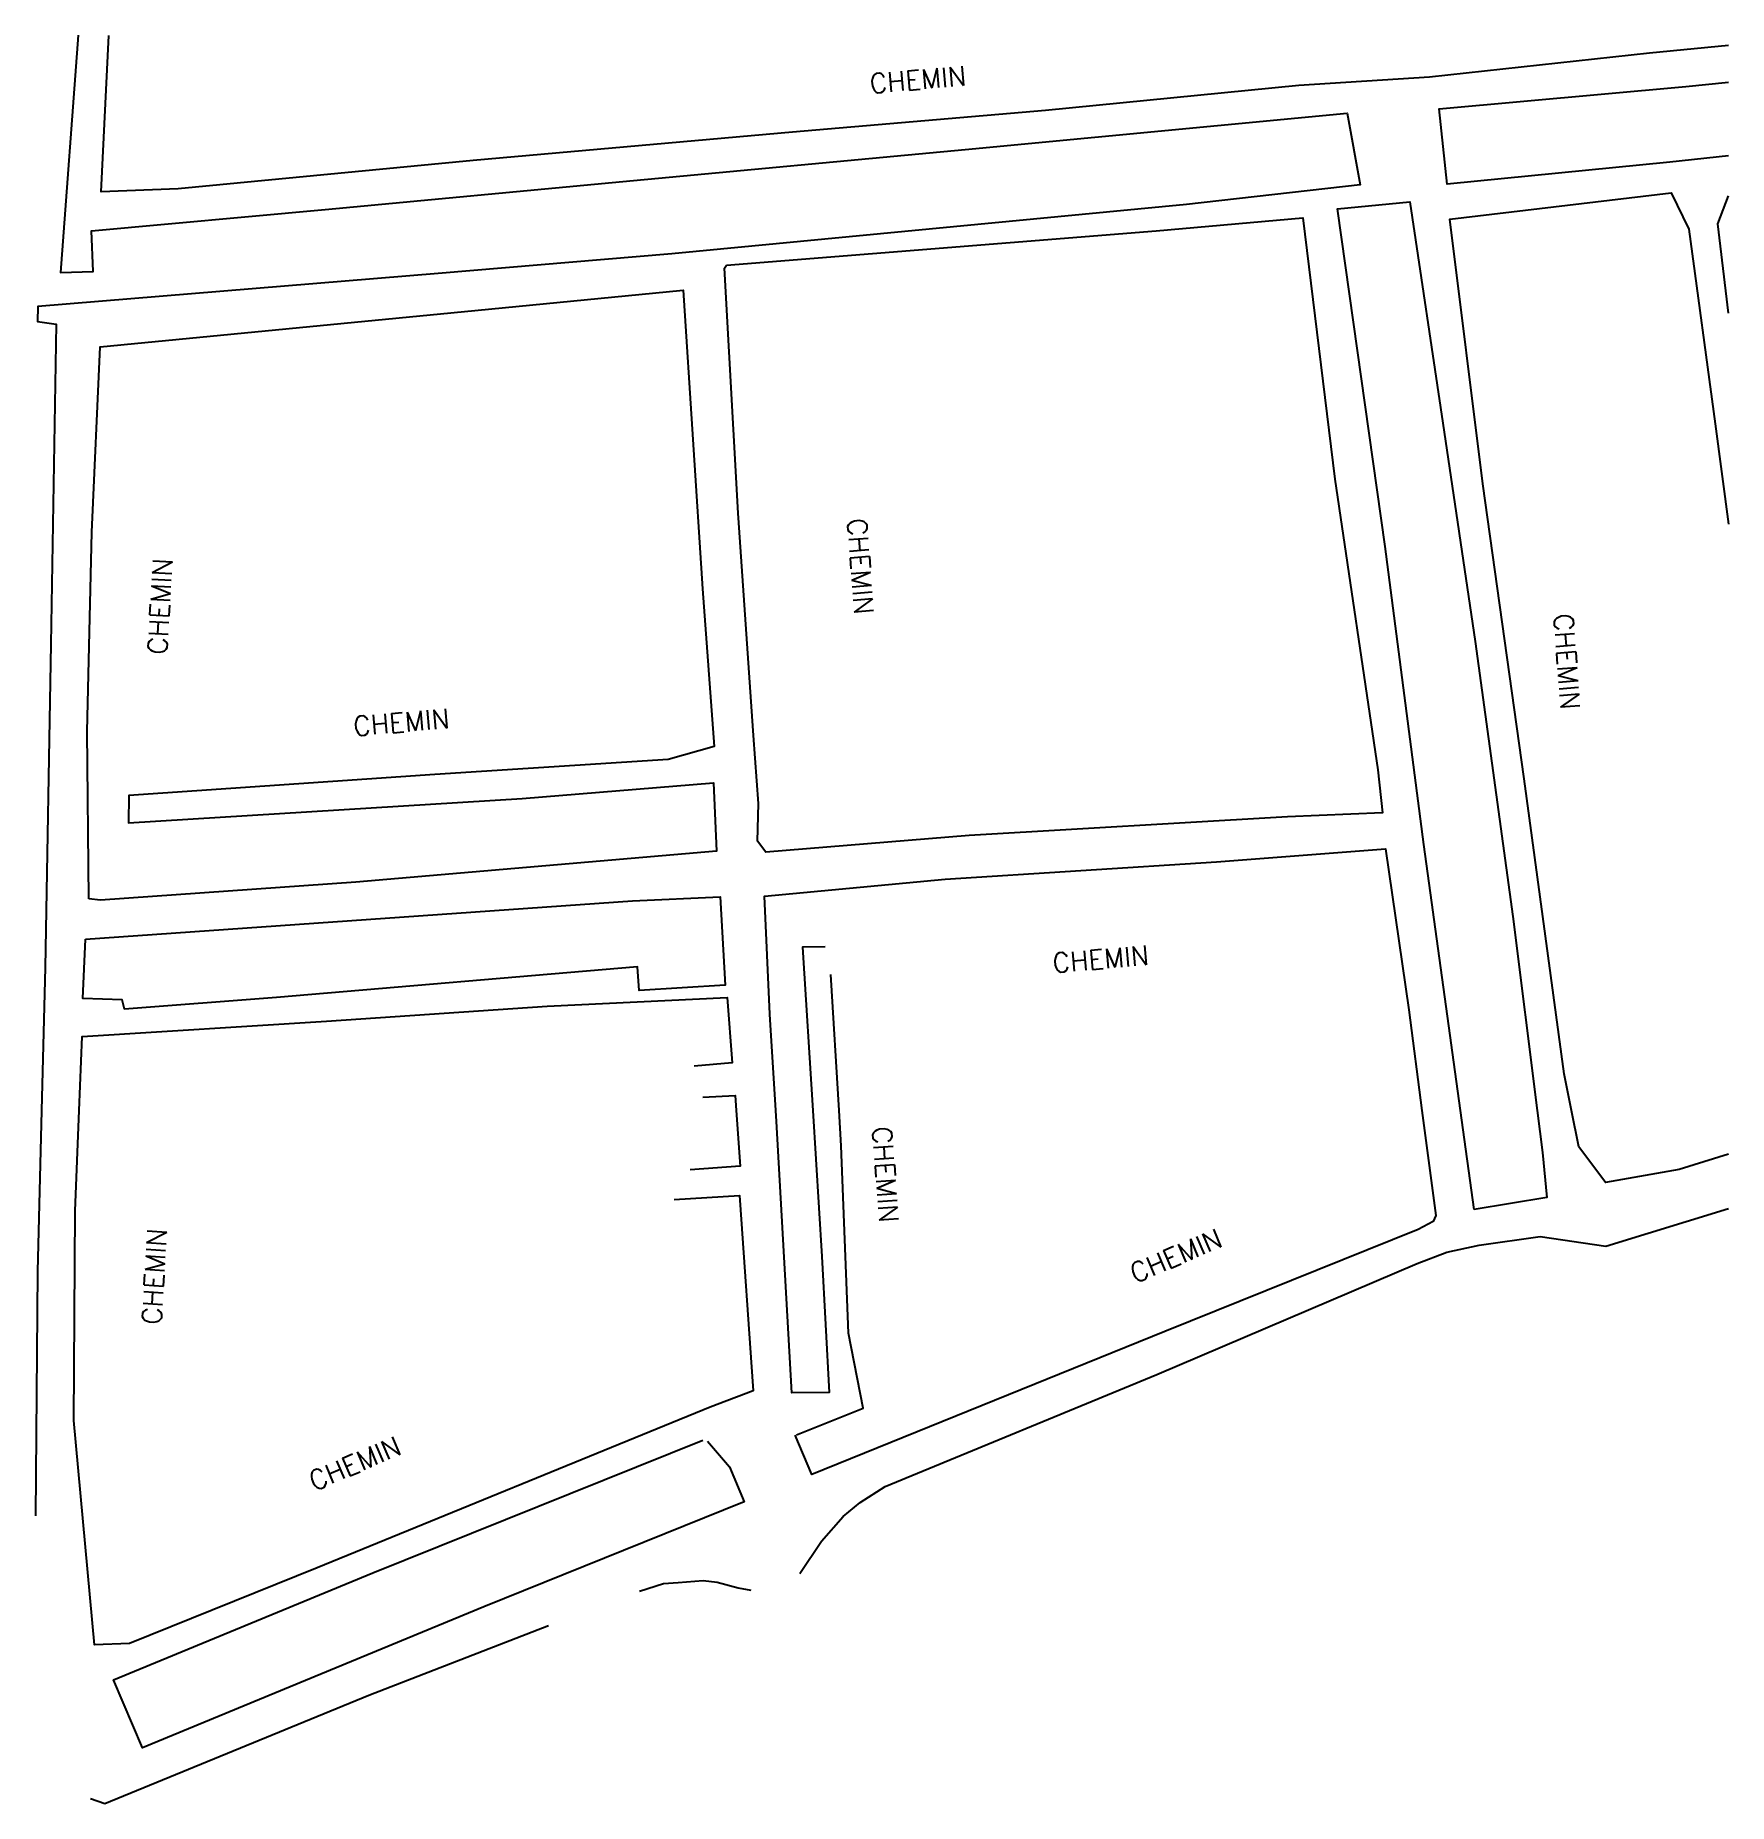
# Model space of a CAD drawing. Header units: millimetres. Extents: x 113146 to 114000, y 125000 to 125994.
# Drawn here: x 113847.4 to 114000, y 125612.5 to 125771.9 of the extents above; entities that cross this region are included whole.
import ezdxf

# ---------------------------------------------------------------- set-up
doc = ezdxf.new("R2010")
doc.units = ezdxf.units.MM
doc.layers.add('W0071', color=7, linetype='CONTINUOUS')
doc.layers.add('W0989', color=7, linetype='CONTINUOUS')
doc.styles.get("Standard").update_dxf_attribs({"font": 'romans.shx', "width": 0.85})

msp = doc.modelspace()

# ---------------------------------------------------------------- texts
at = {"layer": 'W0989'}
for rotation, p in [(4.9403, (113922.68, 125766.66)), (274.3355, (113920.57, 125728.3)), (86.6371, (113859.28, 125716.05)), (274.3355, (113984.22, 125719.71)), (4.9403, (113876.15, 125708.74)), (4.9403, (113939.16, 125687.4)), (274.3355, (113922.82, 125673.49)), (86.6371, (113858.77, 125655.65)), (23.0819, (113946.53, 125659.4)), (23.0819, (113872.55, 125640.68))]:
    msp.add_text('CHEMIN', height=1.75, rotation=rotation, dxfattribs=at).set_placement(p)

# ---------------------------------------------------------------- linework, layer by layer
at = {"layer": 'W0071'}
for points in [[(113851.28, 125771.9), (113849.69, 125750.52), (113852.65, 125750.6), (113852.48, 125754.27), (113873.55, 125756.2), (113900.35, 125758.74), (113931.2, 125761.62), (113965.64, 125764.87), (113966.79, 125758.41), (113951.15, 125756.65), (113904.77, 125752.22), (113883.71, 125750.43), (113847.64, 125747.46), (113847.63, 125746.12), (113849.31, 125745.86), (113848.83, 125717.04), (113848.3, 125687.9), (113847.99, 125675)], [(114000, 125770.97), (113992.87, 125770.28), (113973.04, 125768.13), (113961.26, 125767.39), (113938.46, 125765.12), (113915.64, 125763.16), (113886.89, 125760.61), (113860.29, 125758.07), (113853.36, 125757.8), (113854.05, 125771.89)], [(114000, 125761.03), (113994.69, 125760.47), (113974.65, 125758.5), (113973.93, 125765.27), (113996.14, 125767.3), (114000, 125767.69)], [(113985.85, 125675), (113985.19, 125678.31), (113981.59, 125704.9), (113977.85, 125731.49), (113974.88, 125755.33), (113994.83, 125757.69), (113996.4, 125754.42), (113998.78, 125736.89), (114000, 125727.83)], [(114000, 125746.85), (113999.04, 125754.92), (114000, 125757.42)], [(113975.83, 125675), (113972.53, 125698.96), (113969.04, 125725.83), (113964.77, 125756.25), (113971.27, 125756.88), (113974.24, 125736.93), (113977.17, 125717.26), (113980.55, 125692.49), (113982.74, 125675)], [(113914.15, 125675), (113913.62, 125683.67), (113913.12, 125694.32), (113929.42, 125695.86), (113953.87, 125697.4), (113969.08, 125698.59), (113971.18, 125684.07), (113972.37, 125675)], [(113918.59, 125689.75), (113916.54, 125689.71), (113917.47, 125675)], [(113919.85, 125675), (113919.11, 125687.25)], [(113851.38, 125675), (113851.64, 125681.68), (113873.65, 125683.04), (113893.53, 125684.39), (113909.76, 125685.18), (113910.22, 125679.29), (113906.8, 125678.98)], [(113907.57, 125676.2), (113910.47, 125676.34), (113910.57, 125675)], [(113847.99, 125675), (113847.63, 125660.49), (113847.43, 125638.48)], [(113908.23, 125648.25), (113872.81, 125633.79), (113855.92, 125626.96), (113852.77, 125626.83), (113850.89, 125647.07), (113851.03, 125665.95), (113851.38, 125675)], [(113910.57, 125675), (113910.93, 125669.98), (113906.43, 125669.64)], [(113917.47, 125675), (113918.3, 125661.84), (113918.95, 125649.57), (113915.6, 125649.56), (113914.21, 125674), (113914.15, 125675)], [(113972.37, 125675), (113973.61, 125665.53), (113973.37, 125664.98), (113972.02, 125664.27), (113949.19, 125655.07), (113917.39, 125642.2), (113915.88, 125645.73)], [(113916.02, 125645.78), (113922.01, 125648.18), (113920.69, 125654.93), (113920.04, 125671.82), (113919.85, 125675)], [(113977.06, 125666.08), (113975.83, 125675)], [(113982.74, 125675), (113983.22, 125671.22), (113983.61, 125667.17), (113977.06, 125666.08)], [(113986.51, 125671.72), (113985.85, 125675)], [(114000, 125671.06), (113995.53, 125669.69), (113988.91, 125668.51), (113986.51, 125671.72)], [(113905, 125666.98), (113910.87, 125667.33), (113912.11, 125649.72), (113908.23, 125648.25)], [(113983.01, 125663.64), (113988.95, 125662.77), (114000, 125666.16)], [(113916.3, 125633.27), (113918.26, 125636.17), (113920.23, 125638.42), (113921.75, 125639.68), (113924, 125641.1), (113948.48, 125651.19), (113971.95, 125661.22), (113971.95, 125661.22), (113974.62, 125662.23), (113977.53, 125662.87), (113983.01, 125663.64)], [(113908, 125645.19), (113909.96, 125642.89), (113911.3, 125639.74), (113887.84, 125630.26), (113857.09, 125617.56), (113854.46, 125623.7), (113877.84, 125633.34), (113907.56, 125645.29)], [(113901.86, 125631.69), (113904.02, 125632.36), (113905.35, 125632.46), (113907.61, 125632.65), (113908.85, 125632.49), (113910.75, 125631.99), (113911.9, 125631.76)], [(113852.4, 125612.98), (113853.69, 125612.53), (113877.49, 125622.3), (113893.67, 125628.57)]]:
    msp.add_lwpolyline(points, dxfattribs=at)
for points in [[(113909.7, 125751.17), (113948.42, 125754.28), (113961.63, 125755.44), (113964.51, 125731.9), (113968.39, 125705.7), (113968.8, 125701.82), (113960.25, 125701.45), (113931.58, 125699.79), (113913.24, 125698.27), (113912.51, 125699.27), (113912.59, 125702.66), (113912.14, 125708.79), (113910.74, 125728.82), (113909.53, 125750.9)], [(113852.25, 125694.06), (113852.11, 125709.15), (113852.52, 125727.12), (113853.26, 125743.83), (113887.04, 125747.1), (113905.81, 125748.92), (113907.54, 125722), (113908.58, 125707.8), (113904.44, 125706.64), (113883.42, 125705.29), (113855.85, 125703.39), (113855.82, 125700.91), (113891.3, 125703.12), (113908.52, 125704.52), (113908.79, 125698.36), (113876.31, 125695.58), (113853.31, 125693.96)], [(113851.94, 125690.43), (113901.24, 125693.89), (113909.12, 125694.26), (113909.57, 125686.3), (113901.84, 125685.82), (113901.69, 125687.96), (113869.17, 125685.19), (113855.46, 125684.12), (113855.26, 125684.97), (113851.7, 125685.08), (113851.94, 125690.43)]]:
    msp.add_lwpolyline(points, close=True, dxfattribs=at)

msp.set_redraw_order([(e.dxf.handle, doc.entitydb.next_handle()) for e in msp.query("TEXT MTEXT ATTDEF DIMENSION ARC_DIMENSION")])  # texts and dimensions are drawn at this point

doc.saveas('drawing.dxf')
